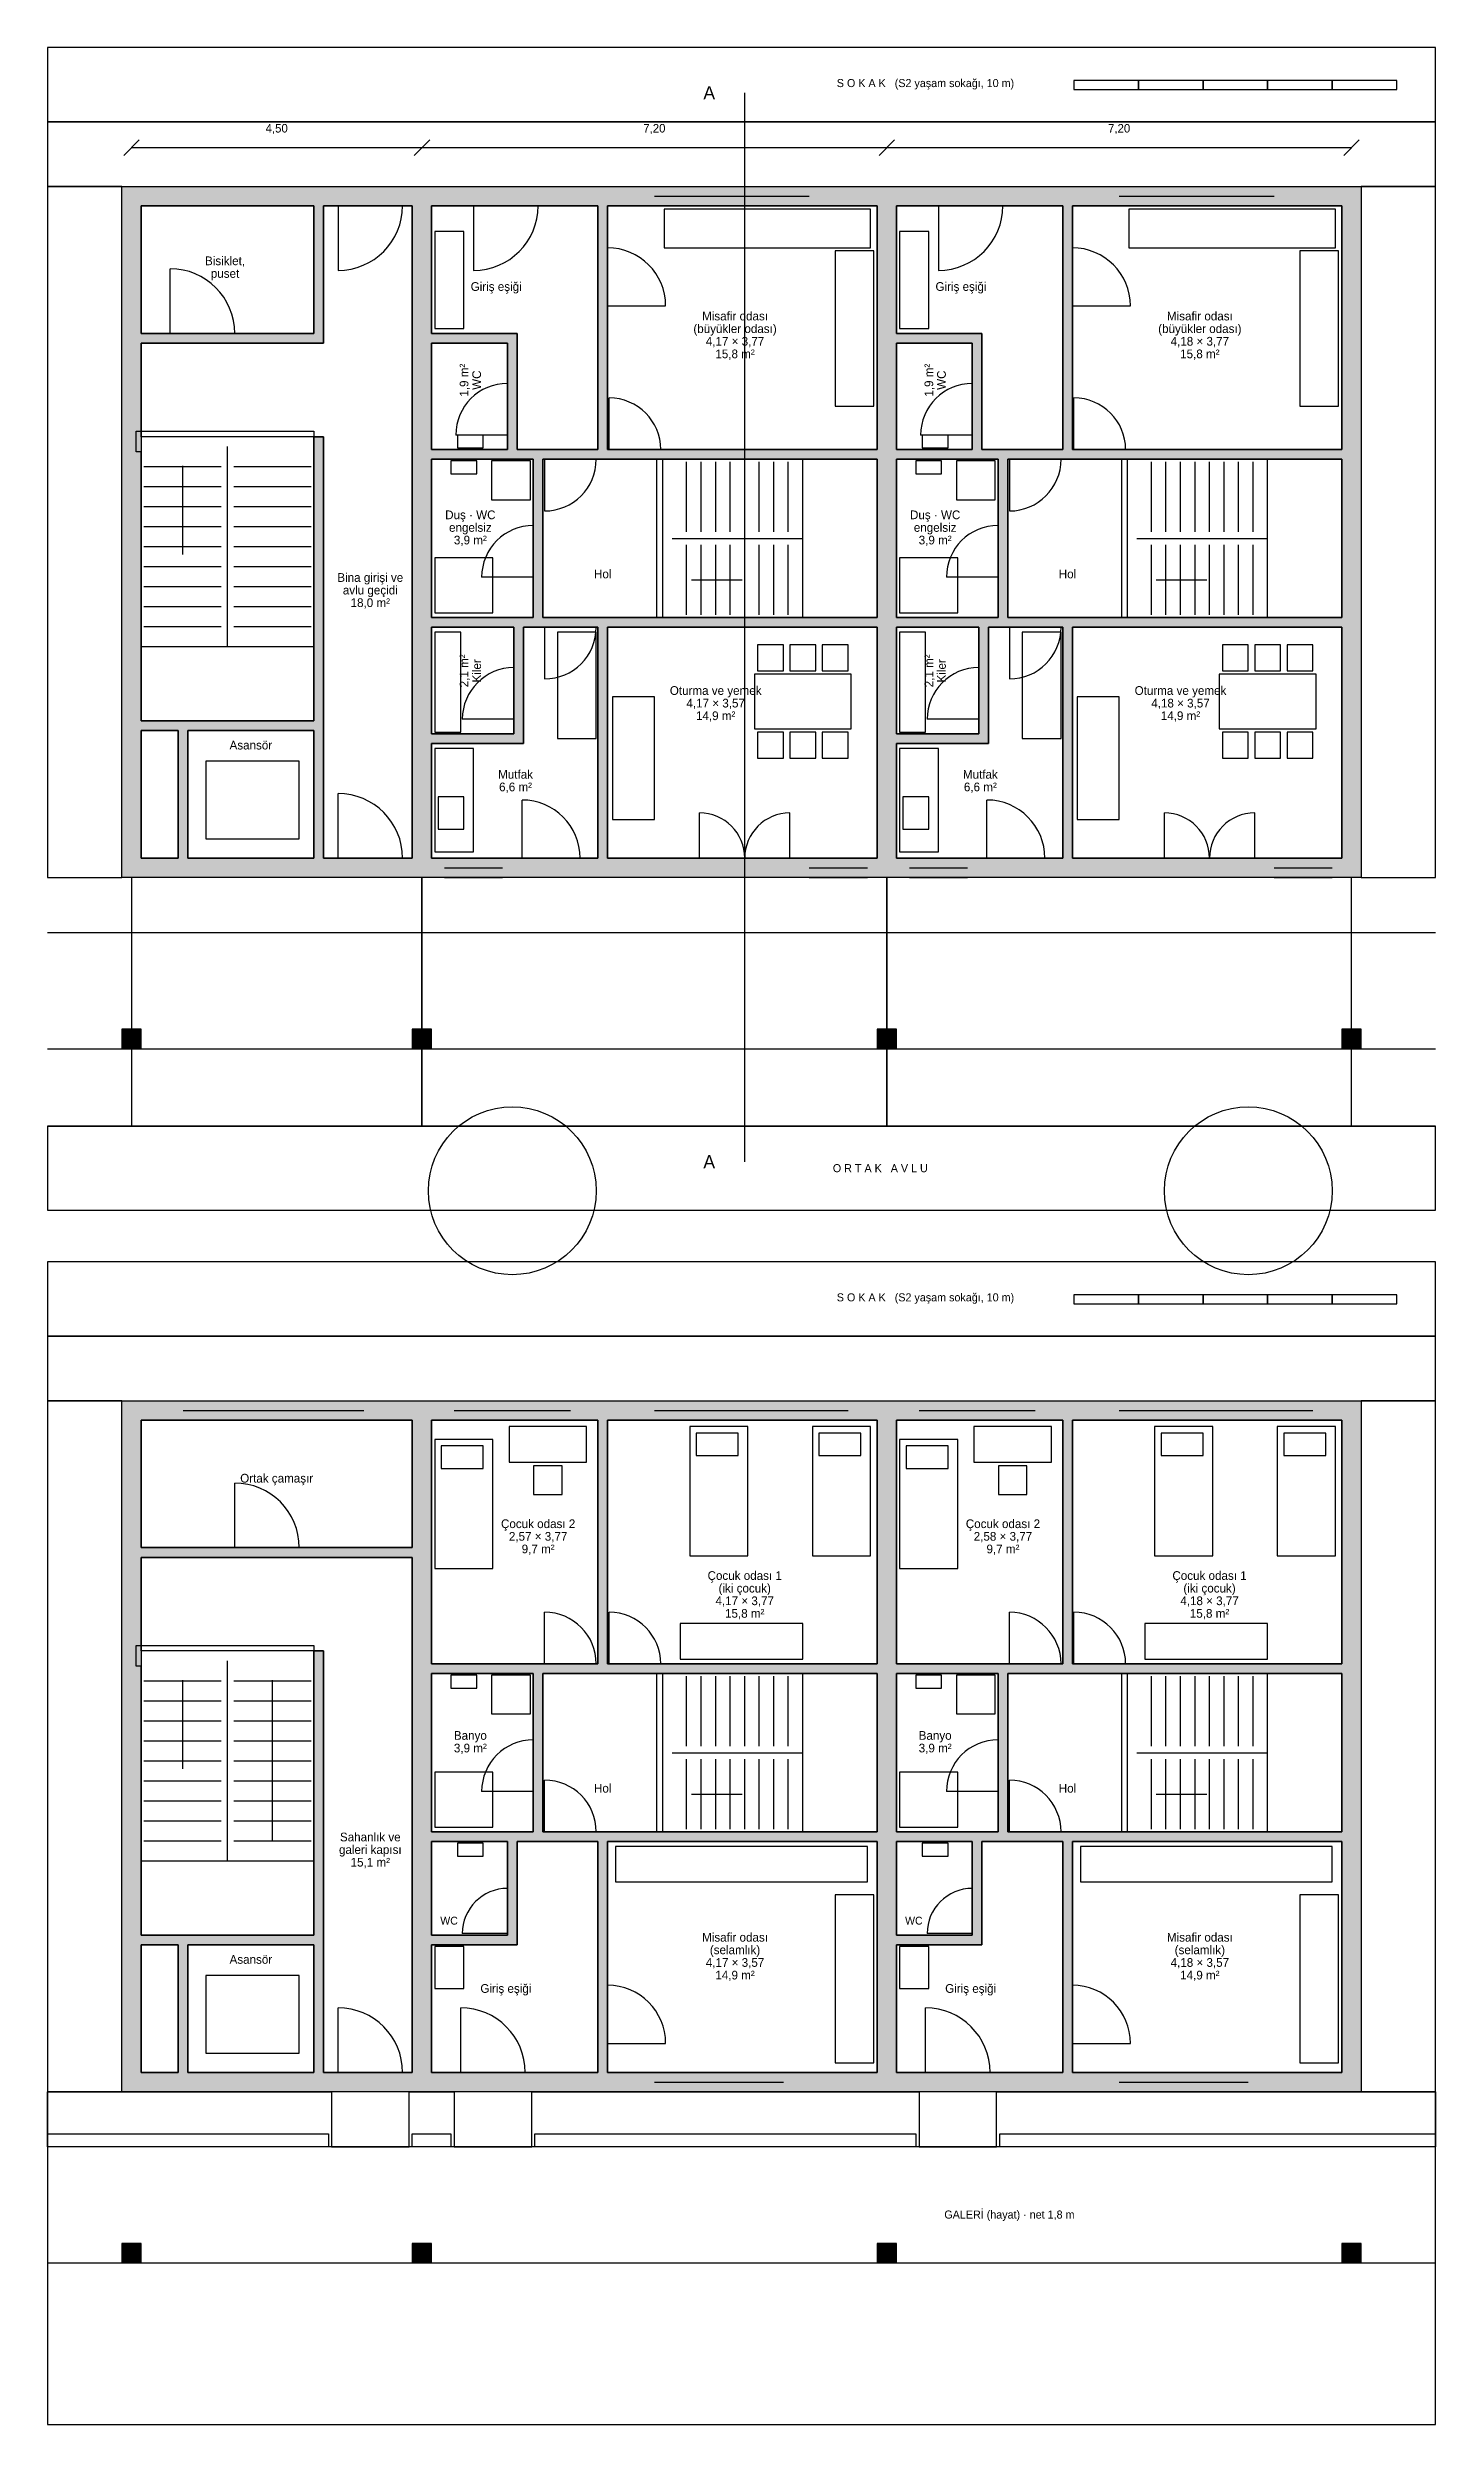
# Model space of a CAD drawing. Header units: metres. Extents: x 1.4 to 44.8, y 1.1 to 55.2.
# Drawn here: x 1.4 to 22.9, y 18.4 to 55.2 of the extents above; entities that cross this region are included whole.
import ezdxf
from ezdxf.enums import TextEntityAlignment as Align

# ---------------------------------------------------------------- set-up
doc = ezdxf.new("R2010")
doc.units = ezdxf.units.M
for name, color, linetype in [('ACIKLIK', 5, 'Continuous'), ('AKS', 1, 'Continuous'), ('DUVAR', 7, 'Continuous'), ('MOBILYA', 9, 'Continuous'), ('ODA', 8, 'Continuous'), ('OLCU', 3, 'Continuous'), ('PEYZAJ', 3, 'Continuous'), ('YAZI', 7, 'Continuous')]:
    doc.layers.add(name, color=color, linetype=linetype)

msp = doc.modelspace()

# ---------------------------------------------------------------- texts
at = {"layer": 'AKS'}
for p in [(11.65, 54.5), (11.65, 37.95)]:
    msp.add_text('A', height=0.2032, dxfattribs=at).set_placement(p, align=Align.MIDDLE_CENTER)
at = {"layer": 'OLCU'}
for s, p in [('4,50', (4.95, 53.95)), ('7,20', (10.8, 53.95)), ('7,20', (18, 53.95))]:
    msp.add_text(s, height=0.13208, dxfattribs=at).set_placement(p, align=Align.MIDDLE_CENTER)
at = {"layer": 'YAZI'}
for s, height, p in [('S O K A K   (S2 yaşam sokağı, 10 m)', 0.12446, (15, 54.65)), ('Bisiklet,', 0.13462, (4.15, 51.897599)), ('puset', 0.13462, (4.15, 51.702401)), ('Giriş eşiği', 0.13462, (8.35, 51.5)), ('Giriş eşiği', 0.13462, (15.55, 51.5)), ('(büyükler odası)', 0.13462, (12.05, 50.8476)), ('Misafir odası', 0.13462, (12.05, 51.042799)), ('(büyükler odası)', 0.13462, (19.25, 50.8476)), ('Misafir odası', 0.13462, (19.25, 51.042799)), ('4,17 × 3,77', 0.13462, (12.05, 50.6524)), ('15,8 m²', 0.13462, (12.05, 50.457202)), ('4,18 × 3,77', 0.13462, (19.25, 50.6524)), ('15,8 m²', 0.13462, (19.25, 50.457202)), ('Duş · WC', 0.13462, (7.95, 47.965199)), ('engelsiz', 0.13462, (7.95, 47.77)), ('Duş · WC', 0.13462, (15.15, 47.965199)), ('engelsiz', 0.13462, (15.15, 47.77)), ('3,9 m²', 0.13462, (7.95, 47.574801)), ('3,9 m²', 0.13462, (15.15, 47.574801)), ('Hol', 0.13462, (10, 47.05)), ('Hol', 0.13462, (17.2, 47.05)), ('Bina girişi ve', 0.13462, (6.4, 46.995199)), ('avlu geçidi', 0.13462, (6.4, 46.8)), ('18,0 m²', 0.13462, (6.4, 46.604801)), ('Oturma ve yemek', 0.13462, (11.75, 45.245199)), ('Oturma ve yemek', 0.13462, (18.95, 45.245199)), ('4,17 × 3,57', 0.13462, (11.75, 45.05)), ('14,9 m²', 0.13462, (11.75, 44.854801)), ('4,18 × 3,57', 0.13462, (18.95, 45.05)), ('14,9 m²', 0.13462, (18.95, 44.854801)), ('Asansör', 0.13462, (4.55, 44.4)), ('Mutfak', 0.13462, (8.65, 43.9476)), ('6,6 m²', 0.13462, (8.65, 43.752401)), ('Mutfak', 0.13462, (15.85, 43.9476)), ('6,6 m²', 0.13462, (15.85, 43.752401)), ('O R T A K   A V L U', 0.12446, (14.3, 37.85)), ('S O K A K   (S2 yaşam sokağı, 10 m)', 0.12446, (15, 35.85)), ('Ortak çamaşır', 0.13462, (4.95, 33.05)), ('Çocuk odası 2', 0.13462, (9, 32.345199)), ('Çocuk odası 2', 0.13462, (16.2, 32.345199)), ('2,57 × 3,77', 0.13462, (9, 32.15)), ('9,7 m²', 0.13462, (9, 31.954801)), ('2,58 × 3,77', 0.13462, (16.2, 32.15)), ('9,7 m²', 0.13462, (16.2, 31.954801)), ('Çocuk odası 1', 0.13462, (12.2, 31.542798)), ('(iki çocuk)', 0.13462, (12.2, 31.347599)), ('Çocuk odası 1', 0.13462, (19.4, 31.542798)), ('(iki çocuk)', 0.13462, (19.4, 31.347599)), ('4,17 × 3,77', 0.13462, (12.2, 31.1524)), ('15,8 m²', 0.13462, (12.2, 30.957201)), ('4,18 × 3,77', 0.13462, (19.4, 31.1524)), ('15,8 m²', 0.13462, (19.4, 30.957201)), ('Banyo', 0.13462, (7.95, 29.0676)), ('Banyo', 0.13462, (15.15, 29.0676)), ('3,9 m²', 0.13462, (7.95, 28.8724)), ('3,9 m²', 0.13462, (15.15, 28.8724)), ('Hol', 0.13462, (10, 28.25)), ('Hol', 0.13462, (17.2, 28.25)), ('galeri kapısı', 0.13462, (6.4, 27.3)), ('Sahanlık ve', 0.13462, (6.4, 27.495199)), ('15,1 m²', 0.13462, (6.4, 27.104801)), ('WC', 0.12192, (7.62, 26.2)), ('WC', 0.12192, (14.82, 26.2)), ('Misafir odası', 0.13462, (12.05, 25.942798)), ('(selamlık)', 0.13462, (12.05, 25.747599)), ('Misafir odası', 0.13462, (19.25, 25.942798)), ('(selamlık)', 0.13462, (19.25, 25.747599)), ('Asansör', 0.13462, (4.55, 25.6)), ('4,17 × 3,57', 0.13462, (12.05, 25.5524)), ('14,9 m²', 0.13462, (12.05, 25.357201)), ('4,18 × 3,57', 0.13462, (19.25, 25.5524)), ('14,9 m²', 0.13462, (19.25, 25.357201)), ('Giriş eşiği', 0.13462, (8.5, 25.15)), ('Giriş eşiği', 0.13462, (15.7, 25.15)), ('GALERİ (hayat) · net 1,8 m', 0.12446, (16.3, 21.65))]:
    msp.add_text(s, height=height, dxfattribs=at).set_placement(p, align=Align.MIDDLE_CENTER)
for s, p in [('1,9 m²', (7.8524, 50.05)), ('WC', (8.0476, 50.05)), ('1,9 m²', (15.052401, 50.05)), ('WC', (15.247599, 50.05)), ('2,1 m²', (7.8524, 45.55)), ('Kiler', (8.0476, 45.55)), ('2,1 m²', (15.052401, 45.55)), ('Kiler', (15.247599, 45.55))]:
    msp.add_text(s, height=0.13462, rotation=90, dxfattribs=at).set_placement(p, align=Align.MIDDLE_CENTER)

# ---------------------------------------------------------------- hatches: boundary and pattern name
at = {"layer": 'DUVAR'}
h = msp.add_hatch(color=250, dxfattribs=at)
h.paths.add_polyline_path([(14.25, 53.05), (14.55, 53.05), (21.75, 53.05), (21.75, 42.35), (14.55, 42.35), (14.25, 42.35), (7.35, 42.35), (7.05, 42.35), (2.55, 42.35), (2.55, 48.85), (2.55, 49.35), (2.55, 53.05), (7.05, 53.05), (7.35, 53.05), (14.25, 53.05)])
h.paths.add_polyline_path([(2.85, 42.65), (3.425, 42.65), (3.425, 44.625), (2.85, 44.625), (2.85, 42.65)], flags=16)
h.paths.add_polyline_path([(5.525, 42.65), (5.525, 44.625), (3.575, 44.625), (3.575, 42.65), (5.525, 42.65)], flags=16)
h.paths.add_polyline_path([(9.925, 46.225), (8.775, 46.225), (8.775, 44.425), (7.35, 44.425), (7.35, 42.65), (9.925, 42.65), (9.925, 46.225)], flags=16)
h.paths.add_polyline_path([(8.625, 44.575), (8.625, 46.225), (7.35, 46.225), (7.35, 44.575), (8.625, 44.575)], flags=16)
h.paths.add_polyline_path([(5.525, 49.175), (5.675, 49.175), (5.675, 42.65), (7.05, 42.65), (7.05, 52.75), (5.675, 52.75), (5.675, 50.625), (2.85, 50.625), (2.85, 49.35), (2.85, 49.26), (2.85, 48.94), (2.85, 48.85), (2.85, 44.775), (5.525, 44.775), (5.525, 48.94), (5.525, 49.025), (5.525, 49.175)], flags=16)
h.paths.add_polyline_path([(8.925, 48.825), (7.35, 48.825), (7.35, 46.375), (8.925, 46.375), (8.925, 48.825)], flags=16)
h.paths.add_polyline_path([(10.84, 46.375), (10.925, 46.375), (11.075, 46.375), (11.16, 46.375), (14.25, 46.375), (14.25, 48.825), (11.16, 48.825), (11.075, 48.825), (10.925, 48.825), (10.84, 48.825), (9.075, 48.825), (9.075, 46.375), (10.84, 46.375)], flags=16)
h.paths.add_polyline_path([(8.525, 50.625), (7.35, 50.625), (7.35, 48.975), (8.525, 48.975), (8.525, 50.625)], flags=16)
h.paths.add_polyline_path([(7.35, 52.75), (7.35, 50.775), (8.675, 50.775), (8.675, 48.975), (9.925, 48.975), (9.925, 52.75), (7.35, 52.75)], flags=16)
h.paths.add_polyline_path([(14.25, 48.975), (14.25, 52.75), (10.075, 52.75), (10.075, 48.975), (14.25, 48.975)], flags=16)
h.paths.add_polyline_path([(5.525, 52.75), (2.85, 52.75), (2.85, 50.775), (5.525, 50.775), (5.525, 52.75)], flags=16)
h.paths.add_polyline_path([(10.075, 42.65), (14.25, 42.65), (14.25, 46.225), (10.075, 46.225), (10.075, 42.65)], flags=16)
h.paths.add_polyline_path([(17.125, 42.65), (17.125, 46.225), (15.975, 46.225), (15.975, 44.425), (14.55, 44.425), (14.55, 42.65), (17.125, 42.65)], flags=16)
h.paths.add_polyline_path([(21.45, 42.65), (21.45, 46.225), (17.275, 46.225), (17.275, 42.65), (21.45, 42.65)], flags=16)
h.paths.add_polyline_path([(15.825, 44.575), (15.825, 46.225), (14.55, 46.225), (14.55, 44.575), (15.825, 44.575)], flags=16)
h.paths.add_polyline_path([(16.125, 48.825), (14.55, 48.825), (14.55, 46.375), (16.125, 46.375), (16.125, 48.825)], flags=16)
h.paths.add_polyline_path([(18.125, 48.825), (18.04, 48.825), (16.275, 48.825), (16.275, 46.375), (18.04, 46.375), (18.125, 46.375), (18.275, 46.375), (18.36, 46.375), (21.45, 46.375), (21.45, 48.825), (18.36, 48.825), (18.275, 48.825), (18.125, 48.825)], flags=16)
h.paths.add_polyline_path([(15.725, 50.625), (14.55, 50.625), (14.55, 48.975), (15.725, 48.975), (15.725, 50.625)], flags=16)
h.paths.add_polyline_path([(14.55, 52.75), (14.55, 50.775), (15.875, 50.775), (15.875, 48.975), (17.125, 48.975), (17.125, 52.75), (14.55, 52.75)], flags=16)
h.paths.add_polyline_path([(21.45, 48.975), (21.45, 52.75), (17.275, 52.75), (17.275, 48.975), (21.45, 48.975)], flags=16)
for points in [[(2.85, 39.7), (2.85, 40), (2.55, 40), (2.55, 39.7), (2.85, 39.7)], [(7.35, 39.7), (7.35, 40), (7.05, 40), (7.05, 39.7), (7.35, 39.7)], [(14.55, 39.7), (14.55, 40), (14.25, 40), (14.25, 39.7), (14.55, 39.7)], [(21.75, 39.7), (21.75, 40), (21.45, 40), (21.45, 39.7), (21.75, 39.7)], [(2.85, 20.9), (2.85, 21.2), (2.55, 21.2), (2.55, 20.9), (2.85, 20.9)], [(7.35, 20.9), (7.35, 21.2), (7.05, 21.2), (7.05, 20.9), (7.35, 20.9)], [(14.55, 20.9), (14.55, 21.2), (14.25, 21.2), (14.25, 20.9), (14.55, 20.9)], [(21.75, 20.9), (21.75, 21.2), (21.45, 21.2), (21.45, 20.9), (21.75, 20.9)]]:
    msp.add_hatch(color=250, dxfattribs=at).paths.add_polyline_path(points)
h = msp.add_hatch(color=250, dxfattribs=at)
h.paths.add_polyline_path([(14.25, 34.25), (14.55, 34.25), (21.75, 34.25), (21.75, 23.55), (14.55, 23.55), (14.25, 23.55), (7.35, 23.55), (7.05, 23.55), (2.55, 23.55), (2.55, 30.05), (2.55, 30.55), (2.55, 34.25), (7.05, 34.25), (7.35, 34.25), (14.25, 34.25)])
h.paths.add_polyline_path([(2.85, 23.85), (3.425, 23.85), (3.425, 25.825), (2.85, 25.825), (2.85, 23.85)], flags=16)
h.paths.add_polyline_path([(5.525, 23.85), (5.525, 25.825), (3.575, 25.825), (3.575, 23.85), (5.525, 23.85)], flags=16)
h.paths.add_polyline_path([(9.925, 27.425), (8.675, 27.425), (8.675, 25.825), (7.35, 25.825), (7.35, 23.85), (9.925, 23.85), (9.925, 27.425)], flags=16)
h.paths.add_polyline_path([(10.075, 23.85), (14.25, 23.85), (14.25, 27.425), (10.075, 27.425), (10.075, 23.85)], flags=16)
h.paths.add_polyline_path([(8.525, 25.975), (8.525, 27.425), (7.35, 27.425), (7.35, 25.975), (8.525, 25.975)], flags=16)
h.paths.add_polyline_path([(5.525, 30.225), (5.525, 30.375), (5.675, 30.375), (5.675, 23.85), (7.05, 23.85), (7.05, 31.825), (2.85, 31.825), (2.85, 30.55), (2.85, 30.46), (2.85, 30.14), (2.85, 30.05), (2.85, 25.975), (5.525, 25.975), (5.525, 30.14), (5.525, 30.225)], flags=16)
h.paths.add_polyline_path([(8.925, 30.025), (7.35, 30.025), (7.35, 27.575), (8.925, 27.575), (8.925, 30.025)], flags=16)
h.paths.add_polyline_path([(10.84, 27.575), (10.925, 27.575), (11.075, 27.575), (11.16, 27.575), (14.25, 27.575), (14.25, 30.025), (11.16, 30.025), (11.075, 30.025), (10.925, 30.025), (10.84, 30.025), (9.075, 30.025), (9.075, 27.575), (10.84, 27.575)], flags=16)
h.paths.add_polyline_path([(9.925, 30.175), (9.925, 33.95), (7.35, 33.95), (7.35, 30.175), (9.925, 30.175)], flags=16)
h.paths.add_polyline_path([(7.05, 33.95), (2.85, 33.95), (2.85, 31.975), (7.05, 31.975), (7.05, 33.95)], flags=16)
h.paths.add_polyline_path([(17.125, 27.425), (15.875, 27.425), (15.875, 25.825), (14.55, 25.825), (14.55, 23.85), (17.125, 23.85), (17.125, 27.425)], flags=16)
h.paths.add_polyline_path([(21.45, 23.85), (21.45, 27.425), (17.275, 27.425), (17.275, 23.85), (21.45, 23.85)], flags=16)
h.paths.add_polyline_path([(15.725, 25.975), (15.725, 27.425), (14.55, 27.425), (14.55, 25.975), (15.725, 25.975)], flags=16)
h.paths.add_polyline_path([(16.125, 30.025), (14.55, 30.025), (14.55, 27.575), (16.125, 27.575), (16.125, 30.025)], flags=16)
h.paths.add_polyline_path([(18.125, 30.025), (18.04, 30.025), (16.275, 30.025), (16.275, 27.575), (18.04, 27.575), (18.125, 27.575), (18.275, 27.575), (18.36, 27.575), (21.45, 27.575), (21.45, 30.025), (18.36, 30.025), (18.275, 30.025), (18.125, 30.025)], flags=16)
h.paths.add_polyline_path([(14.25, 33.95), (10.075, 33.95), (10.075, 30.175), (14.25, 30.175), (14.25, 33.95)], flags=16)
h.paths.add_polyline_path([(17.125, 30.175), (17.125, 33.95), (14.55, 33.95), (14.55, 30.175), (17.125, 30.175)], flags=16)
h.paths.add_polyline_path([(21.45, 30.175), (21.45, 33.95), (17.275, 33.95), (17.275, 30.175), (21.45, 30.175)], flags=16)

# ---------------------------------------------------------------- linework, layer by layer
at = {"layer": 'ACIKLIK'}
for points in [[(10.8, 53.05), (13.2, 53.05)], [(18, 53.05), (20.4, 53.05)], [(5.9, 52.75), (5.9, 51.75)], [(8, 52.75), (8, 51.75)], [(10.8, 52.9), (13.2, 52.9)], [(10.8, 52.75), (13.2, 52.75)], [(15.2, 52.75), (15.2, 51.75)], [(18, 52.9), (20.4, 52.9)], [(18, 52.75), (20.4, 52.75)], [(3.3, 50.775), (3.3, 51.775)], [(10.075, 51.2), (10.975, 51.2)], [(17.275, 51.2), (18.175, 51.2)], [(10.1, 48.975), (10.1, 49.775)], [(17.3, 48.975), (17.3, 49.775)], [(8.525, 49.2), (7.725, 49.2)], [(15.725, 49.2), (14.925, 49.2)], [(9.1, 48.825), (9.1, 48.025)], [(16.3, 48.825), (16.3, 48.025)], [(8.925, 47), (8.125, 47)], [(16.125, 47), (15.325, 47)], [(9.1, 46.225), (9.1, 45.425)], [(16.3, 46.225), (16.3, 45.425)], [(8.625, 44.8), (7.825, 44.8)], [(15.825, 44.8), (15.025, 44.8)], [(5.9, 42.65), (5.9, 43.65)], [(8.75, 42.65), (8.75, 43.55)], [(15.95, 42.65), (15.95, 43.55)], [(11.5, 42.65), (11.5, 43.35)], [(12.9, 42.65), (12.9, 43.35)], [(18.7, 42.65), (18.7, 43.35)], [(20.1, 42.65), (20.1, 43.35)], [(7.55, 42.65), (8.45, 42.65)], [(7.55, 42.5), (8.45, 42.5)], [(7.55, 42.35), (8.45, 42.35)], [(13.2, 42.65), (14.1, 42.65)], [(13.2, 42.5), (14.1, 42.5)], [(13.2, 42.35), (14.1, 42.35)], [(14.75, 42.65), (15.65, 42.65)], [(14.75, 42.5), (15.65, 42.5)], [(14.75, 42.35), (15.65, 42.35)], [(20.4, 42.65), (21.3, 42.65)], [(20.4, 42.5), (21.3, 42.5)], [(20.4, 42.35), (21.3, 42.35)], [(3.5, 34.25), (6.3, 34.25)], [(7.7, 34.25), (9.5, 34.25)], [(10.8, 34.25), (13.8, 34.25)], [(14.9, 34.25), (16.7, 34.25)], [(18, 34.25), (21, 34.25)], [(3.5, 34.1), (6.3, 34.1)], [(3.5, 33.95), (6.3, 33.95)], [(7.7, 34.1), (9.5, 34.1)], [(7.7, 33.95), (9.5, 33.95)], [(10.8, 34.1), (13.8, 34.1)], [(10.8, 33.95), (13.8, 33.95)], [(14.9, 34.1), (16.7, 34.1)], [(14.9, 33.95), (16.7, 33.95)], [(18, 34.1), (21, 34.1)], [(18, 33.95), (21, 33.95)], [(4.3, 31.975), (4.3, 32.975)], [(9.1, 30.175), (9.1, 30.975)], [(10.1, 30.175), (10.1, 30.975)], [(16.3, 30.175), (16.3, 30.975)], [(17.3, 30.175), (17.3, 30.975)], [(9.1, 27.575), (9.1, 28.375)], [(16.3, 27.575), (16.3, 28.375)], [(8.925, 28.2), (8.125, 28.2)], [(16.125, 28.2), (15.325, 28.2)], [(8.525, 26), (7.825, 26)], [(15.725, 26), (15.025, 26)], [(5.9, 23.85), (5.9, 24.85)], [(7.8, 23.85), (7.8, 24.85)], [(15, 23.85), (15, 24.85)], [(10.075, 24.3), (10.975, 24.3)], [(17.275, 24.3), (18.175, 24.3)], [(10.8, 23.85), (12.8, 23.85)], [(10.8, 23.7), (12.8, 23.7)], [(18, 23.85), (20, 23.85)], [(18, 23.7), (20, 23.7)], [(10.8, 23.55), (12.8, 23.55)], [(18, 23.55), (20, 23.55)]]:
    msp.add_lwpolyline(points, dxfattribs=at)
for centre, radius, start, end in [((5.9, 52.75), 1, 270, 360), ((8, 52.75), 1, 270, 360), ((15.2, 52.75), 1, 270, 360), ((10.075, 51.2), 0.9, 0, 90), ((17.275, 51.2), 0.9, 0, 90), ((3.3, 50.775), 1, 0, 90), ((8.525, 49.2), 0.8, 90, 180), ((10.1, 48.975), 0.8, 0, 90), ((15.725, 49.2), 0.8, 90, 180), ((17.3, 48.975), 0.8, 0, 90), ((9.1, 48.825), 0.8, 270, 360), ((16.3, 48.825), 0.8, 270, 360), ((8.925, 47), 0.8, 90, 180), ((16.125, 47), 0.8, 90, 180), ((9.1, 46.225), 0.8, 270, 360), ((16.3, 46.225), 0.8, 270, 360), ((8.625, 44.8), 0.8, 90, 180), ((15.825, 44.8), 0.8, 90, 180), ((5.9, 42.65), 1, 0, 90), ((8.75, 42.65), 0.9, 0, 90), ((15.95, 42.65), 0.9, 0, 90), ((11.5, 42.65), 0.7, 0, 90), ((12.9, 42.65), 0.7, 90, 180), ((18.7, 42.65), 0.7, 0, 90), ((20.1, 42.65), 0.7, 90, 180), ((4.3, 31.975), 1, 0, 90), ((9.1, 30.175), 0.8, 0, 90), ((10.1, 30.175), 0.8, 0, 90), ((16.3, 30.175), 0.8, 0, 90), ((17.3, 30.175), 0.8, 0, 90), ((8.925, 28.2), 0.8, 90, 180), ((16.125, 28.2), 0.8, 90, 180), ((9.1, 27.575), 0.8, 0, 90), ((16.3, 27.575), 0.8, 0, 90), ((8.525, 26), 0.7, 90, 180), ((15.725, 26), 0.7, 90, 180), ((10.075, 24.3), 0.9, 0, 90), ((17.275, 24.3), 0.9, 0, 90), ((5.9, 23.85), 1, 0, 90), ((7.8, 23.85), 1, 0, 90), ((15, 23.85), 1, 0, 90)]:
    msp.add_arc(centre, radius, start, end, dxfattribs=at)
at = {"layer": 'AKS'}
for points in [[(12.2, 37.95), (12.2, 54.5)], [(7.2, 38.5), (7.2, 42.35)], [(14.4, 38.5), (14.4, 42.35)], [(21.6, 38.5), (21.6, 42.35)], [(1.4, 41.5), (22.9, 41.5)], [(1.4, 39.7), (22.9, 39.7)], [(1.4, 38.5), (2.7, 38.5)], [(7.2, 38.5), (22.9, 38.5)], [(1.4, 20.9), (22.9, 20.9)]]:
    msp.add_lwpolyline(points, dxfattribs=at)
at = {"layer": 'DUVAR'}
for points in [[(14.25, 53.05), (14.55, 53.05), (21.75, 53.05), (21.75, 42.35), (14.55, 42.35), (14.25, 42.35), (7.35, 42.35), (7.05, 42.35), (2.55, 42.35), (2.55, 48.85), (2.55, 49.35), (2.55, 53.05), (7.05, 53.05), (7.35, 53.05), (14.25, 53.05)], [(5.525, 49.175), (5.675, 49.175), (5.675, 42.65), (7.05, 42.65), (7.05, 52.75), (5.675, 52.75), (5.675, 50.625), (2.85, 50.625), (2.85, 49.35), (2.85, 49.26), (2.85, 48.94), (2.85, 48.85), (2.85, 44.775), (5.525, 44.775), (5.525, 48.94), (5.525, 49.025), (5.525, 49.175)], [(5.525, 52.75), (2.85, 52.75), (2.85, 50.775), (5.525, 50.775), (5.525, 52.75)], [(7.35, 52.75), (7.35, 50.775), (8.675, 50.775), (8.675, 48.975), (9.925, 48.975), (9.925, 52.75), (7.35, 52.75)], [(14.25, 48.975), (14.25, 52.75), (10.075, 52.75), (10.075, 48.975), (14.25, 48.975)], [(14.55, 52.75), (14.55, 50.775), (15.875, 50.775), (15.875, 48.975), (17.125, 48.975), (17.125, 52.75), (14.55, 52.75)], [(21.45, 48.975), (21.45, 52.75), (17.275, 52.75), (17.275, 48.975), (21.45, 48.975)], [(8.525, 50.625), (7.35, 50.625), (7.35, 48.975), (8.525, 48.975), (8.525, 50.625)], [(15.725, 50.625), (14.55, 50.625), (14.55, 48.975), (15.725, 48.975), (15.725, 50.625)], [(8.925, 48.825), (7.35, 48.825), (7.35, 46.375), (8.925, 46.375), (8.925, 48.825)], [(10.84, 46.375), (10.925, 46.375), (11.075, 46.375), (11.16, 46.375), (14.25, 46.375), (14.25, 48.825), (11.16, 48.825), (11.075, 48.825), (10.925, 48.825), (10.84, 48.825), (9.075, 48.825), (9.075, 46.375), (10.84, 46.375)], [(16.125, 48.825), (14.55, 48.825), (14.55, 46.375), (16.125, 46.375), (16.125, 48.825)], [(18.125, 48.825), (18.04, 48.825), (16.275, 48.825), (16.275, 46.375), (18.04, 46.375), (18.125, 46.375), (18.275, 46.375), (18.36, 46.375), (21.45, 46.375), (21.45, 48.825), (18.36, 48.825), (18.275, 48.825), (18.125, 48.825)], [(9.925, 46.225), (8.775, 46.225), (8.775, 44.425), (7.35, 44.425), (7.35, 42.65), (9.925, 42.65), (9.925, 46.225)], [(8.625, 44.575), (8.625, 46.225), (7.35, 46.225), (7.35, 44.575), (8.625, 44.575)], [(10.075, 42.65), (14.25, 42.65), (14.25, 46.225), (10.075, 46.225), (10.075, 42.65)], [(17.125, 42.65), (17.125, 46.225), (15.975, 46.225), (15.975, 44.425), (14.55, 44.425), (14.55, 42.65), (17.125, 42.65)], [(15.825, 44.575), (15.825, 46.225), (14.55, 46.225), (14.55, 44.575), (15.825, 44.575)], [(21.45, 42.65), (21.45, 46.225), (17.275, 46.225), (17.275, 42.65), (21.45, 42.65)], [(2.85, 42.65), (3.425, 42.65), (3.425, 44.625), (2.85, 44.625), (2.85, 42.65)], [(5.525, 42.65), (5.525, 44.625), (3.575, 44.625), (3.575, 42.65), (5.525, 42.65)], [(2.85, 39.7), (2.85, 40), (2.55, 40), (2.55, 39.7), (2.85, 39.7)], [(7.35, 39.7), (7.35, 40), (7.05, 40), (7.05, 39.7), (7.35, 39.7)], [(14.55, 39.7), (14.55, 40), (14.25, 40), (14.25, 39.7), (14.55, 39.7)], [(21.75, 39.7), (21.75, 40), (21.45, 40), (21.45, 39.7), (21.75, 39.7)], [(14.25, 34.25), (14.55, 34.25), (21.75, 34.25), (21.75, 23.55), (14.55, 23.55), (14.25, 23.55), (7.35, 23.55), (7.05, 23.55), (2.55, 23.55), (2.55, 30.05), (2.55, 30.55), (2.55, 34.25), (7.05, 34.25), (7.35, 34.25), (14.25, 34.25)], [(7.05, 33.95), (2.85, 33.95), (2.85, 31.975), (7.05, 31.975), (7.05, 33.95)], [(9.925, 30.175), (9.925, 33.95), (7.35, 33.95), (7.35, 30.175), (9.925, 30.175)], [(14.25, 33.95), (10.075, 33.95), (10.075, 30.175), (14.25, 30.175), (14.25, 33.95)], [(17.125, 30.175), (17.125, 33.95), (14.55, 33.95), (14.55, 30.175), (17.125, 30.175)], [(21.45, 30.175), (21.45, 33.95), (17.275, 33.95), (17.275, 30.175), (21.45, 30.175)], [(5.525, 30.225), (5.525, 30.375), (5.675, 30.375), (5.675, 23.85), (7.05, 23.85), (7.05, 31.825), (2.85, 31.825), (2.85, 30.55), (2.85, 30.46), (2.85, 30.14), (2.85, 30.05), (2.85, 25.975), (5.525, 25.975), (5.525, 30.14), (5.525, 30.225)], [(8.925, 30.025), (7.35, 30.025), (7.35, 27.575), (8.925, 27.575), (8.925, 30.025)], [(10.84, 27.575), (10.925, 27.575), (11.075, 27.575), (11.16, 27.575), (14.25, 27.575), (14.25, 30.025), (11.16, 30.025), (11.075, 30.025), (10.925, 30.025), (10.84, 30.025), (9.075, 30.025), (9.075, 27.575), (10.84, 27.575)], [(16.125, 30.025), (14.55, 30.025), (14.55, 27.575), (16.125, 27.575), (16.125, 30.025)], [(18.125, 30.025), (18.04, 30.025), (16.275, 30.025), (16.275, 27.575), (18.04, 27.575), (18.125, 27.575), (18.275, 27.575), (18.36, 27.575), (21.45, 27.575), (21.45, 30.025), (18.36, 30.025), (18.275, 30.025), (18.125, 30.025)], [(9.925, 27.425), (8.675, 27.425), (8.675, 25.825), (7.35, 25.825), (7.35, 23.85), (9.925, 23.85), (9.925, 27.425)], [(8.525, 25.975), (8.525, 27.425), (7.35, 27.425), (7.35, 25.975), (8.525, 25.975)], [(10.075, 23.85), (14.25, 23.85), (14.25, 27.425), (10.075, 27.425), (10.075, 23.85)], [(17.125, 27.425), (15.875, 27.425), (15.875, 25.825), (14.55, 25.825), (14.55, 23.85), (17.125, 23.85), (17.125, 27.425)], [(15.725, 25.975), (15.725, 27.425), (14.55, 27.425), (14.55, 25.975), (15.725, 25.975)], [(21.45, 23.85), (21.45, 27.425), (17.275, 27.425), (17.275, 23.85), (21.45, 23.85)], [(2.85, 23.85), (3.425, 23.85), (3.425, 25.825), (2.85, 25.825), (2.85, 23.85)], [(5.525, 23.85), (5.525, 25.825), (3.575, 25.825), (3.575, 23.85), (5.525, 23.85)], [(2.85, 20.9), (2.85, 21.2), (2.55, 21.2), (2.55, 20.9), (2.85, 20.9)], [(7.35, 20.9), (7.35, 21.2), (7.05, 21.2), (7.05, 20.9), (7.35, 20.9)], [(14.55, 20.9), (14.55, 21.2), (14.25, 21.2), (14.25, 20.9), (14.55, 20.9)], [(21.75, 20.9), (21.75, 21.2), (21.45, 21.2), (21.45, 20.9), (21.75, 20.9)]]:
    msp.add_lwpolyline(points, close=True, dxfattribs=at)
at = {"layer": 'MOBILYA'}
for points in [[(14.15, 52.1), (14.15, 52.7), (10.95, 52.7), (10.95, 52.1), (14.15, 52.1)], [(21.35, 52.1), (21.35, 52.7), (18.15, 52.7), (18.15, 52.1), (21.35, 52.1)], [(7.85, 50.85), (7.85, 52.35), (7.4, 52.35), (7.4, 50.85), (7.85, 50.85)], [(15.05, 50.85), (15.05, 52.35), (14.6, 52.35), (14.6, 50.85), (15.05, 50.85)], [(14.2, 49.65), (14.2, 52.05), (13.6, 52.05), (13.6, 49.65), (14.2, 49.65)], [(21.4, 49.65), (21.4, 52.05), (20.8, 52.05), (20.8, 49.65), (21.4, 49.65)], [(8.15, 49), (8.15, 49.2), (7.75, 49.2), (7.75, 49), (8.15, 49)], [(15.35, 49), (15.35, 49.2), (14.95, 49.2), (14.95, 49), (15.35, 49)], [(8.05, 48.6), (8.05, 48.8), (7.65, 48.8), (7.65, 48.6), (8.05, 48.6)], [(8.88, 48.2), (8.88, 48.8), (8.28, 48.8), (8.28, 48.2), (8.88, 48.2)], [(15.25, 48.6), (15.25, 48.8), (14.85, 48.8), (14.85, 48.6), (15.25, 48.6)], [(16.08, 48.2), (16.08, 48.8), (15.48, 48.8), (15.48, 48.2), (16.08, 48.2)], [(8.3, 46.45), (8.3, 47.3), (7.4, 47.3), (7.4, 46.45), (8.3, 46.45)], [(15.5, 46.45), (15.5, 47.3), (14.6, 47.3), (14.6, 46.45), (15.5, 46.45)], [(7.8, 44.6), (7.8, 46.15), (7.4, 46.15), (7.4, 44.6), (7.8, 44.6)], [(9.9, 44.5), (9.9, 46.15), (9.3, 46.15), (9.3, 44.5), (9.9, 44.5)], [(15, 44.6), (15, 46.15), (14.6, 46.15), (14.6, 44.6), (15, 44.6)], [(17.1, 44.5), (17.1, 46.15), (16.5, 46.15), (16.5, 44.5), (17.1, 44.5)], [(12.8, 45.55), (12.8, 45.95), (12.4, 45.95), (12.4, 45.55), (12.8, 45.55)], [(13.3, 45.55), (13.3, 45.95), (12.9, 45.95), (12.9, 45.55), (13.3, 45.55)], [(13.8, 45.55), (13.8, 45.95), (13.4, 45.95), (13.4, 45.55), (13.8, 45.55)], [(20, 45.55), (20, 45.95), (19.6, 45.95), (19.6, 45.55), (20, 45.55)], [(20.5, 45.55), (20.5, 45.95), (20.1, 45.95), (20.1, 45.55), (20.5, 45.55)], [(21, 45.55), (21, 45.95), (20.6, 45.95), (20.6, 45.55), (21, 45.55)], [(13.85, 44.65), (13.85, 45.5), (12.35, 45.5), (12.35, 44.65), (13.85, 44.65)], [(21.05, 44.65), (21.05, 45.5), (19.55, 45.5), (19.55, 44.65), (21.05, 44.65)], [(10.8, 43.25), (10.8, 45.15), (10.15, 45.15), (10.15, 43.25), (10.8, 43.25)], [(18, 43.25), (18, 45.15), (17.35, 45.15), (17.35, 43.25), (18, 43.25)], [(12.8, 44.2), (12.8, 44.6), (12.4, 44.6), (12.4, 44.2), (12.8, 44.2)], [(13.3, 44.2), (13.3, 44.6), (12.9, 44.6), (12.9, 44.2), (13.3, 44.2)], [(13.8, 44.2), (13.8, 44.6), (13.4, 44.6), (13.4, 44.2), (13.8, 44.2)], [(20, 44.2), (20, 44.6), (19.6, 44.6), (19.6, 44.2), (20, 44.2)], [(20.5, 44.2), (20.5, 44.6), (20.1, 44.6), (20.1, 44.2), (20.5, 44.2)], [(21, 44.2), (21, 44.6), (20.6, 44.6), (20.6, 44.2), (21, 44.2)], [(8, 42.75), (8, 44.35), (7.4, 44.35), (7.4, 42.75), (8, 42.75)], [(15.2, 42.75), (15.2, 44.35), (14.6, 44.35), (14.6, 42.75), (15.2, 42.75)], [(5.3, 42.95), (5.3, 44.15), (3.85, 44.15), (3.85, 42.95), (5.3, 42.95)], [(7.85, 43.1), (7.85, 43.6), (7.45, 43.6), (7.45, 43.1), (7.85, 43.1)], [(15.05, 43.1), (15.05, 43.6), (14.65, 43.6), (14.65, 43.1), (15.05, 43.1)], [(8.3, 31.65), (8.3, 33.65), (7.4, 33.65), (7.4, 31.65), (8.3, 31.65)], [(8.15, 33.2), (8.15, 33.55), (7.5, 33.55), (7.5, 33.2), (8.15, 33.2)], [(9.75, 33.3), (9.75, 33.85), (8.55, 33.85), (8.55, 33.3), (9.75, 33.3)], [(12.25, 31.85), (12.25, 33.85), (11.35, 33.85), (11.35, 31.85), (12.25, 31.85)], [(12.1, 33.4), (12.1, 33.75), (11.45, 33.75), (11.45, 33.4), (12.1, 33.4)], [(14.15, 31.85), (14.15, 33.85), (13.25, 33.85), (13.25, 31.85), (14.15, 31.85)], [(14, 33.4), (14, 33.75), (13.35, 33.75), (13.35, 33.4), (14, 33.4)], [(15.5, 31.65), (15.5, 33.65), (14.6, 33.65), (14.6, 31.65), (15.5, 31.65)], [(15.35, 33.2), (15.35, 33.55), (14.7, 33.55), (14.7, 33.2), (15.35, 33.2)], [(16.95, 33.3), (16.95, 33.85), (15.75, 33.85), (15.75, 33.3), (16.95, 33.3)], [(19.45, 31.85), (19.45, 33.85), (18.55, 33.85), (18.55, 31.85), (19.45, 31.85)], [(19.3, 33.4), (19.3, 33.75), (18.65, 33.75), (18.65, 33.4), (19.3, 33.4)], [(21.35, 31.85), (21.35, 33.85), (20.45, 33.85), (20.45, 31.85), (21.35, 31.85)], [(21.2, 33.4), (21.2, 33.75), (20.55, 33.75), (20.55, 33.4), (21.2, 33.4)], [(9.37, 32.8), (9.37, 33.24), (8.93, 33.24), (8.93, 32.8), (9.37, 32.8)], [(16.57, 32.8), (16.57, 33.24), (16.13, 33.24), (16.13, 32.8), (16.57, 32.8)], [(13.1, 30.25), (13.1, 30.8), (11.2, 30.8), (11.2, 30.25), (13.1, 30.25)], [(20.3, 30.25), (20.3, 30.8), (18.4, 30.8), (18.4, 30.25), (20.3, 30.25)], [(8.05, 29.8), (8.05, 30), (7.65, 30), (7.65, 29.8), (8.05, 29.8)], [(8.88, 29.4), (8.88, 30), (8.28, 30), (8.28, 29.4), (8.88, 29.4)], [(15.25, 29.8), (15.25, 30), (14.85, 30), (14.85, 29.8), (15.25, 29.8)], [(16.08, 29.4), (16.08, 30), (15.48, 30), (15.48, 29.4), (16.08, 29.4)], [(8.3, 27.65), (8.3, 28.5), (7.4, 28.5), (7.4, 27.65), (8.3, 27.65)], [(15.5, 27.65), (15.5, 28.5), (14.6, 28.5), (14.6, 27.65), (15.5, 27.65)], [(8.15, 27.2), (8.15, 27.4), (7.75, 27.4), (7.75, 27.2), (8.15, 27.2)], [(14.1, 26.8), (14.1, 27.35), (10.2, 27.35), (10.2, 26.8), (14.1, 26.8)], [(15.35, 27.2), (15.35, 27.4), (14.95, 27.4), (14.95, 27.2), (15.35, 27.2)], [(21.3, 26.8), (21.3, 27.35), (17.4, 27.35), (17.4, 26.8), (21.3, 26.8)], [(14.2, 24), (14.2, 26.6), (13.6, 26.6), (13.6, 24), (14.2, 24)], [(21.4, 24), (21.4, 26.6), (20.8, 26.6), (20.8, 24), (21.4, 24)], [(7.85, 25.15), (7.85, 25.8), (7.4, 25.8), (7.4, 25.15), (7.85, 25.15)], [(15.05, 25.15), (15.05, 25.8), (14.6, 25.8), (14.6, 25.15), (15.05, 25.15)], [(5.3, 24.15), (5.3, 25.35), (3.85, 25.35), (3.85, 24.15), (5.3, 24.15)]]:
    msp.add_lwpolyline(points, close=True, dxfattribs=at)
for points in [[(4.1875, 45.925), (4.1875, 49.025)], [(2.89, 48.715), (4.0875, 48.715)], [(3.48875, 48.725), (3.48875, 47.35)], [(4.2875, 48.715), (5.485, 48.715)], [(11.3, 47.7), (11.3, 48.785)], [(11.525, 47.7), (11.525, 48.785)], [(11.75, 47.7), (11.75, 48.785)], [(11.975, 47.7), (11.975, 48.785)], [(12.2, 47.7), (12.2, 48.785)], [(12.425, 47.7), (12.425, 48.785)], [(12.65, 47.7), (12.65, 48.785)], [(12.875, 47.7), (12.875, 48.785)], [(13.1, 46.375), (13.1, 48.825)], [(18.5, 47.7), (18.5, 48.785)], [(18.725, 47.7), (18.725, 48.785)], [(18.95, 47.7), (18.95, 48.785)], [(19.175, 47.7), (19.175, 48.785)], [(19.4, 47.7), (19.4, 48.785)], [(19.625, 47.7), (19.625, 48.785)], [(19.85, 47.7), (19.85, 48.785)], [(20.075, 47.7), (20.075, 48.785)], [(20.3, 46.375), (20.3, 48.825)], [(2.89, 48.405), (4.0875, 48.405)], [(4.2875, 48.405), (5.485, 48.405)], [(2.89, 48.095), (4.0875, 48.095)], [(4.2875, 48.095), (5.485, 48.095)], [(2.89, 47.785), (4.0875, 47.785)], [(2.89, 47.475), (4.0875, 47.475)], [(4.2875, 47.785), (5.485, 47.785)], [(4.2875, 47.475), (5.485, 47.475)], [(11.075, 47.6), (13.1, 47.6)], [(11.3, 46.415), (11.3, 47.5)], [(11.525, 46.415), (11.525, 47.5)], [(11.75, 46.415), (11.75, 47.5)], [(11.975, 46.415), (11.975, 47.5)], [(12.2, 46.415), (12.2, 47.5)], [(12.425, 46.415), (12.425, 47.5)], [(12.65, 46.415), (12.65, 47.5)], [(12.875, 46.415), (12.875, 47.5)], [(18.275, 47.6), (20.3, 47.6)], [(18.5, 46.415), (18.5, 47.5)], [(18.725, 46.415), (18.725, 47.5)], [(18.95, 46.415), (18.95, 47.5)], [(19.175, 46.415), (19.175, 47.5)], [(19.4, 46.415), (19.4, 47.5)], [(19.625, 46.415), (19.625, 47.5)], [(19.85, 46.415), (19.85, 47.5)], [(20.075, 46.415), (20.075, 47.5)], [(2.89, 47.165), (4.0875, 47.165)], [(4.2875, 47.165), (5.485, 47.165)], [(2.89, 46.855), (4.0875, 46.855)], [(4.2875, 46.855), (5.485, 46.855)], [(11.375, 46.9575), (12.15875, 46.9575)], [(18.575, 46.9575), (19.35875, 46.9575)], [(2.89, 46.545), (4.0875, 46.545)], [(4.2875, 46.545), (5.485, 46.545)], [(2.89, 46.235), (4.0875, 46.235)], [(4.2875, 46.235), (5.485, 46.235)], [(2.85, 45.925), (5.525, 45.925)], [(4.1875, 27.125), (4.1875, 30.225)], [(2.89, 29.915), (4.0875, 29.915)], [(3.48875, 29.925), (3.48875, 28.55)], [(4.2875, 29.915), (5.485, 29.915)], [(4.88625, 27.425), (4.88625, 29.925)], [(11.3, 28.9), (11.3, 29.985)], [(11.525, 28.9), (11.525, 29.985)], [(11.75, 28.9), (11.75, 29.985)], [(11.975, 28.9), (11.975, 29.985)], [(12.2, 28.9), (12.2, 29.985)], [(12.425, 28.9), (12.425, 29.985)], [(12.65, 28.9), (12.65, 29.985)], [(12.875, 28.9), (12.875, 29.985)], [(13.1, 27.575), (13.1, 30.025)], [(18.5, 28.9), (18.5, 29.985)], [(18.725, 28.9), (18.725, 29.985)], [(18.95, 28.9), (18.95, 29.985)], [(19.175, 28.9), (19.175, 29.985)], [(19.4, 28.9), (19.4, 29.985)], [(19.625, 28.9), (19.625, 29.985)], [(19.85, 28.9), (19.85, 29.985)], [(20.075, 28.9), (20.075, 29.985)], [(20.3, 27.575), (20.3, 30.025)], [(2.89, 29.605), (4.0875, 29.605)], [(4.2875, 29.605), (5.485, 29.605)], [(2.89, 29.295), (4.0875, 29.295)], [(4.2875, 29.295), (5.485, 29.295)], [(2.89, 28.985), (4.0875, 28.985)], [(4.2875, 28.985), (5.485, 28.985)], [(11.075, 28.8), (13.1, 28.8)], [(18.275, 28.8), (20.3, 28.8)], [(2.89, 28.675), (4.0875, 28.675)], [(2.89, 28.365), (4.0875, 28.365)], [(4.2875, 28.675), (5.485, 28.675)], [(4.2875, 28.365), (5.485, 28.365)], [(11.3, 27.615), (11.3, 28.7)], [(11.525, 27.615), (11.525, 28.7)], [(11.75, 27.615), (11.75, 28.7)], [(11.975, 27.615), (11.975, 28.7)], [(12.2, 27.615), (12.2, 28.7)], [(12.425, 27.615), (12.425, 28.7)], [(12.65, 27.615), (12.65, 28.7)], [(12.875, 27.615), (12.875, 28.7)], [(18.5, 27.615), (18.5, 28.7)], [(18.725, 27.615), (18.725, 28.7)], [(18.95, 27.615), (18.95, 28.7)], [(19.175, 27.615), (19.175, 28.7)], [(19.4, 27.615), (19.4, 28.7)], [(19.625, 27.615), (19.625, 28.7)], [(19.85, 27.615), (19.85, 28.7)], [(20.075, 27.615), (20.075, 28.7)], [(2.89, 28.055), (4.0875, 28.055)], [(4.2875, 28.055), (5.485, 28.055)], [(11.375, 28.1575), (12.15875, 28.1575)], [(18.575, 28.1575), (19.35875, 28.1575)], [(2.89, 27.745), (4.0875, 27.745)], [(4.2875, 27.745), (5.485, 27.745)], [(2.89, 27.435), (4.0875, 27.435)], [(4.2875, 27.435), (5.485, 27.435)], [(2.85, 27.125), (5.525, 27.125)]]:
    msp.add_lwpolyline(points, dxfattribs=at)
at = {"layer": 'ODA'}
for points in [[(5.675, 49.175), (2.85, 49.175), (2.85, 50.625), (5.675, 50.625), (5.675, 52.75), (7.05, 52.75), (7.05, 42.65), (5.675, 42.65), (5.675, 49.175)], [(2.85, 50.775), (2.85, 52.75), (5.525, 52.75), (5.525, 50.775), (2.85, 50.775)], [(8.675, 48.975), (8.675, 50.775), (7.35, 50.775), (7.35, 52.75), (9.925, 52.75), (9.925, 48.975), (8.675, 48.975)], [(10.075, 48.975), (10.075, 52.75), (14.25, 52.75), (14.25, 48.975), (10.075, 48.975)], [(15.875, 48.975), (15.875, 50.775), (14.55, 50.775), (14.55, 52.75), (17.125, 52.75), (17.125, 48.975), (15.875, 48.975)], [(17.275, 48.975), (17.275, 52.75), (21.45, 52.75), (21.45, 48.975), (17.275, 48.975)], [(7.35, 48.975), (7.35, 50.625), (8.525, 50.625), (8.525, 48.975), (7.35, 48.975)], [(14.55, 48.975), (14.55, 50.625), (15.725, 50.625), (15.725, 48.975), (14.55, 48.975)], [(2.85, 48.94), (2.775, 48.94), (2.775, 49.26), (5.525, 49.26), (5.525, 49.025), (5.525, 48.94), (5.525, 44.775), (2.85, 44.775), (2.85, 48.94)], [(7.35, 46.375), (7.35, 48.825), (8.925, 48.825), (8.925, 46.375), (7.35, 46.375)], [(9.075, 46.375), (9.075, 48.825), (10.925, 48.825), (10.925, 46.375), (9.075, 46.375)], [(11.16, 48.825), (14.25, 48.825), (14.25, 46.375), (11.16, 46.375), (11.075, 46.375), (10.84, 46.375), (10.84, 48.825), (11.075, 48.825), (11.16, 48.825)], [(14.55, 46.375), (14.55, 48.825), (16.125, 48.825), (16.125, 46.375), (14.55, 46.375)], [(16.275, 46.375), (16.275, 48.825), (18.125, 48.825), (18.125, 46.375), (16.275, 46.375)], [(18.36, 48.825), (21.45, 48.825), (21.45, 46.375), (18.36, 46.375), (18.275, 46.375), (18.04, 46.375), (18.04, 48.825), (18.275, 48.825), (18.36, 48.825)], [(8.775, 44.425), (8.775, 46.225), (9.925, 46.225), (9.925, 42.65), (7.35, 42.65), (7.35, 44.425), (8.775, 44.425)], [(7.35, 44.575), (7.35, 46.225), (8.625, 46.225), (8.625, 44.575), (7.35, 44.575)], [(10.075, 46.225), (14.25, 46.225), (14.25, 42.65), (10.075, 42.65), (10.075, 46.225)], [(15.975, 44.425), (15.975, 46.225), (17.125, 46.225), (17.125, 42.65), (14.55, 42.65), (14.55, 44.425), (15.975, 44.425)], [(14.55, 44.575), (14.55, 46.225), (15.825, 46.225), (15.825, 44.575), (14.55, 44.575)], [(17.275, 46.225), (21.45, 46.225), (21.45, 42.65), (17.275, 42.65), (17.275, 46.225)], [(3.425, 44.625), (3.425, 42.65), (2.85, 42.65), (2.85, 44.625), (3.425, 44.625)], [(3.575, 44.625), (5.525, 44.625), (5.525, 42.65), (3.575, 42.65), (3.575, 44.625)], [(2.85, 31.975), (2.85, 33.95), (7.05, 33.95), (7.05, 31.975), (2.85, 31.975)], [(7.35, 30.175), (7.35, 33.95), (9.925, 33.95), (9.925, 30.175), (7.35, 30.175)], [(10.075, 30.175), (10.075, 33.95), (14.25, 33.95), (14.25, 30.175), (10.075, 30.175)], [(14.55, 30.175), (14.55, 33.95), (17.125, 33.95), (17.125, 30.175), (14.55, 30.175)], [(17.275, 30.175), (17.275, 33.95), (21.45, 33.95), (21.45, 30.175), (17.275, 30.175)], [(5.675, 30.375), (2.85, 30.375), (2.85, 31.825), (7.05, 31.825), (7.05, 23.85), (5.675, 23.85), (5.675, 30.375)], [(2.85, 30.14), (2.775, 30.14), (2.775, 30.46), (5.525, 30.46), (5.525, 30.225), (5.525, 30.14), (5.525, 25.975), (2.85, 25.975), (2.85, 30.14)], [(7.35, 27.575), (7.35, 30.025), (8.925, 30.025), (8.925, 27.575), (7.35, 27.575)], [(9.075, 27.575), (9.075, 30.025), (10.925, 30.025), (10.925, 27.575), (9.075, 27.575)], [(11.16, 30.025), (14.25, 30.025), (14.25, 27.575), (11.16, 27.575), (11.075, 27.575), (10.84, 27.575), (10.84, 30.025), (11.075, 30.025), (11.16, 30.025)], [(14.55, 27.575), (14.55, 30.025), (16.125, 30.025), (16.125, 27.575), (14.55, 27.575)], [(16.275, 27.575), (16.275, 30.025), (18.125, 30.025), (18.125, 27.575), (16.275, 27.575)], [(18.36, 30.025), (21.45, 30.025), (21.45, 27.575), (18.36, 27.575), (18.275, 27.575), (18.04, 27.575), (18.04, 30.025), (18.275, 30.025), (18.36, 30.025)], [(8.675, 25.825), (8.675, 27.425), (9.925, 27.425), (9.925, 23.85), (7.35, 23.85), (7.35, 25.825), (8.675, 25.825)], [(7.35, 25.975), (7.35, 27.425), (8.525, 27.425), (8.525, 25.975), (7.35, 25.975)], [(10.075, 27.425), (14.25, 27.425), (14.25, 23.85), (10.075, 23.85), (10.075, 27.425)], [(15.875, 25.825), (15.875, 27.425), (17.125, 27.425), (17.125, 23.85), (14.55, 23.85), (14.55, 25.825), (15.875, 25.825)], [(14.55, 25.975), (14.55, 27.425), (15.725, 27.425), (15.725, 25.975), (14.55, 25.975)], [(17.275, 27.425), (21.45, 27.425), (21.45, 23.85), (17.275, 23.85), (17.275, 27.425)], [(3.425, 25.825), (3.425, 23.85), (2.85, 23.85), (2.85, 25.825), (3.425, 25.825)], [(3.575, 25.825), (5.525, 25.825), (5.525, 23.85), (3.575, 23.85), (3.575, 25.825)]]:
    msp.add_lwpolyline(points, close=True, dxfattribs=at)
at = {"layer": 'OLCU'}
for points in [[(18.3, 54.55), (18.3, 54.69), (17.3, 54.69), (17.3, 54.55), (18.3, 54.55)], [(19.3, 54.55), (19.3, 54.69), (18.3, 54.69), (18.3, 54.55), (19.3, 54.55)], [(20.3, 54.55), (20.3, 54.69), (19.3, 54.69), (19.3, 54.55), (20.3, 54.55)], [(21.3, 54.55), (21.3, 54.69), (20.3, 54.69), (20.3, 54.55), (21.3, 54.55)], [(22.3, 54.55), (22.3, 54.69), (21.3, 54.69), (21.3, 54.55), (22.3, 54.55)], [(18.3, 35.75), (18.3, 35.89), (17.3, 35.89), (17.3, 35.75), (18.3, 35.75)], [(19.3, 35.75), (19.3, 35.89), (18.3, 35.89), (18.3, 35.75), (19.3, 35.75)], [(20.3, 35.75), (20.3, 35.89), (19.3, 35.89), (19.3, 35.75), (20.3, 35.75)], [(21.3, 35.75), (21.3, 35.89), (20.3, 35.89), (20.3, 35.75), (21.3, 35.75)], [(22.3, 35.75), (22.3, 35.89), (21.3, 35.89), (21.3, 35.75), (22.3, 35.75)]]:
    msp.add_lwpolyline(points, close=True, dxfattribs=at)
for points in [[(2.58, 53.53), (2.82, 53.77)], [(7.08, 53.53), (7.32, 53.77)], [(7.08, 53.53), (7.32, 53.77)], [(14.28, 53.53), (14.52, 53.77)], [(14.28, 53.53), (14.52, 53.77)], [(21.48, 53.53), (21.72, 53.77)], [(2.7, 53.65), (7.2, 53.65)], [(7.2, 53.65), (14.4, 53.65)], [(14.4, 53.65), (21.6, 53.65)]]:
    msp.add_lwpolyline(points, dxfattribs=at)
at = {"layer": 'PEYZAJ'}
for points in [[(22.9, 54.05), (22.9, 55.2), (1.4, 55.2), (1.4, 54.05), (22.9, 54.05)], [(22.9, 53.05), (22.9, 54.05), (1.4, 54.05), (1.4, 53.05), (22.9, 53.05)], [(2.55, 42.35), (2.55, 53.05), (1.4, 53.05), (1.4, 42.35), (2.55, 42.35)], [(22.9, 42.35), (22.9, 53.05), (21.75, 53.05), (21.75, 42.35), (22.9, 42.35)], [(7.2, 38.5), (7.2, 42.35), (2.7, 42.35), (2.7, 38.5), (7.2, 38.5)], [(14.4, 38.5), (14.4, 42.35), (7.2, 42.35), (7.2, 38.5), (14.4, 38.5)], [(21.6, 38.5), (21.6, 42.35), (14.4, 42.35), (14.4, 38.5), (21.6, 38.5)], [(22.9, 37.2), (22.9, 38.5), (1.4, 38.5), (1.4, 37.2), (22.9, 37.2)], [(22.9, 35.25), (22.9, 36.4), (1.4, 36.4), (1.4, 35.25), (22.9, 35.25)], [(22.9, 34.25), (22.9, 35.25), (1.4, 35.25), (1.4, 34.25), (22.9, 34.25)], [(2.55, 23.55), (2.55, 34.25), (1.4, 34.25), (1.4, 23.55), (2.55, 23.55)], [(22.9, 23.55), (22.9, 34.25), (21.75, 34.25), (21.75, 23.55), (22.9, 23.55)], [(22.9, 18.4), (22.9, 23.55), (1.4, 23.55), (1.4, 18.4), (22.9, 18.4)], [(1.4, 22.7), (1.4, 23.55), (5.8, 23.55), (5.8, 22.7), (1.4, 22.7)], [(7, 22.7), (7, 23.55), (5.8, 23.55), (5.8, 22.7), (7, 22.7)], [(7.7, 23.55), (7.7, 22.7), (7, 22.7), (7, 23.55), (7.7, 23.55)], [(8.9, 22.7), (8.9, 23.55), (7.7, 23.55), (7.7, 22.7), (8.9, 22.7)], [(14.9, 23.55), (14.9, 22.7), (8.9, 22.7), (8.9, 23.55), (14.9, 23.55)], [(16.1, 22.7), (16.1, 23.55), (14.9, 23.55), (14.9, 22.7), (16.1, 22.7)], [(22.9, 23.55), (22.9, 22.7), (16.1, 22.7), (16.1, 23.55), (22.9, 23.55)], [(1.4, 22.7), (1.4, 22.9), (5.75, 22.9), (5.75, 22.7), (1.4, 22.7)], [(7.65, 22.9), (7.65, 22.7), (7.05, 22.7), (7.05, 22.9), (7.65, 22.9)], [(14.85, 22.9), (14.85, 22.7), (8.95, 22.7), (8.95, 22.9), (14.85, 22.9)], [(22.9, 22.9), (22.9, 22.7), (16.15, 22.7), (16.15, 22.9), (22.9, 22.9)], [(22.9, 20.9), (22.9, 22.7), (1.4, 22.7), (1.4, 20.9), (22.9, 20.9)]]:
    msp.add_lwpolyline(points, close=True, dxfattribs=at)
for centre in [(8.6, 37.5), (20, 37.5)]:
    msp.add_circle(centre, 1.3, dxfattribs=at)

msp.set_redraw_order([(e.dxf.handle, doc.entitydb.next_handle()) for e in msp.query("TEXT MTEXT ATTDEF DIMENSION ARC_DIMENSION")])  # texts and dimensions are drawn at this point

doc.saveas('drawing.dxf')
